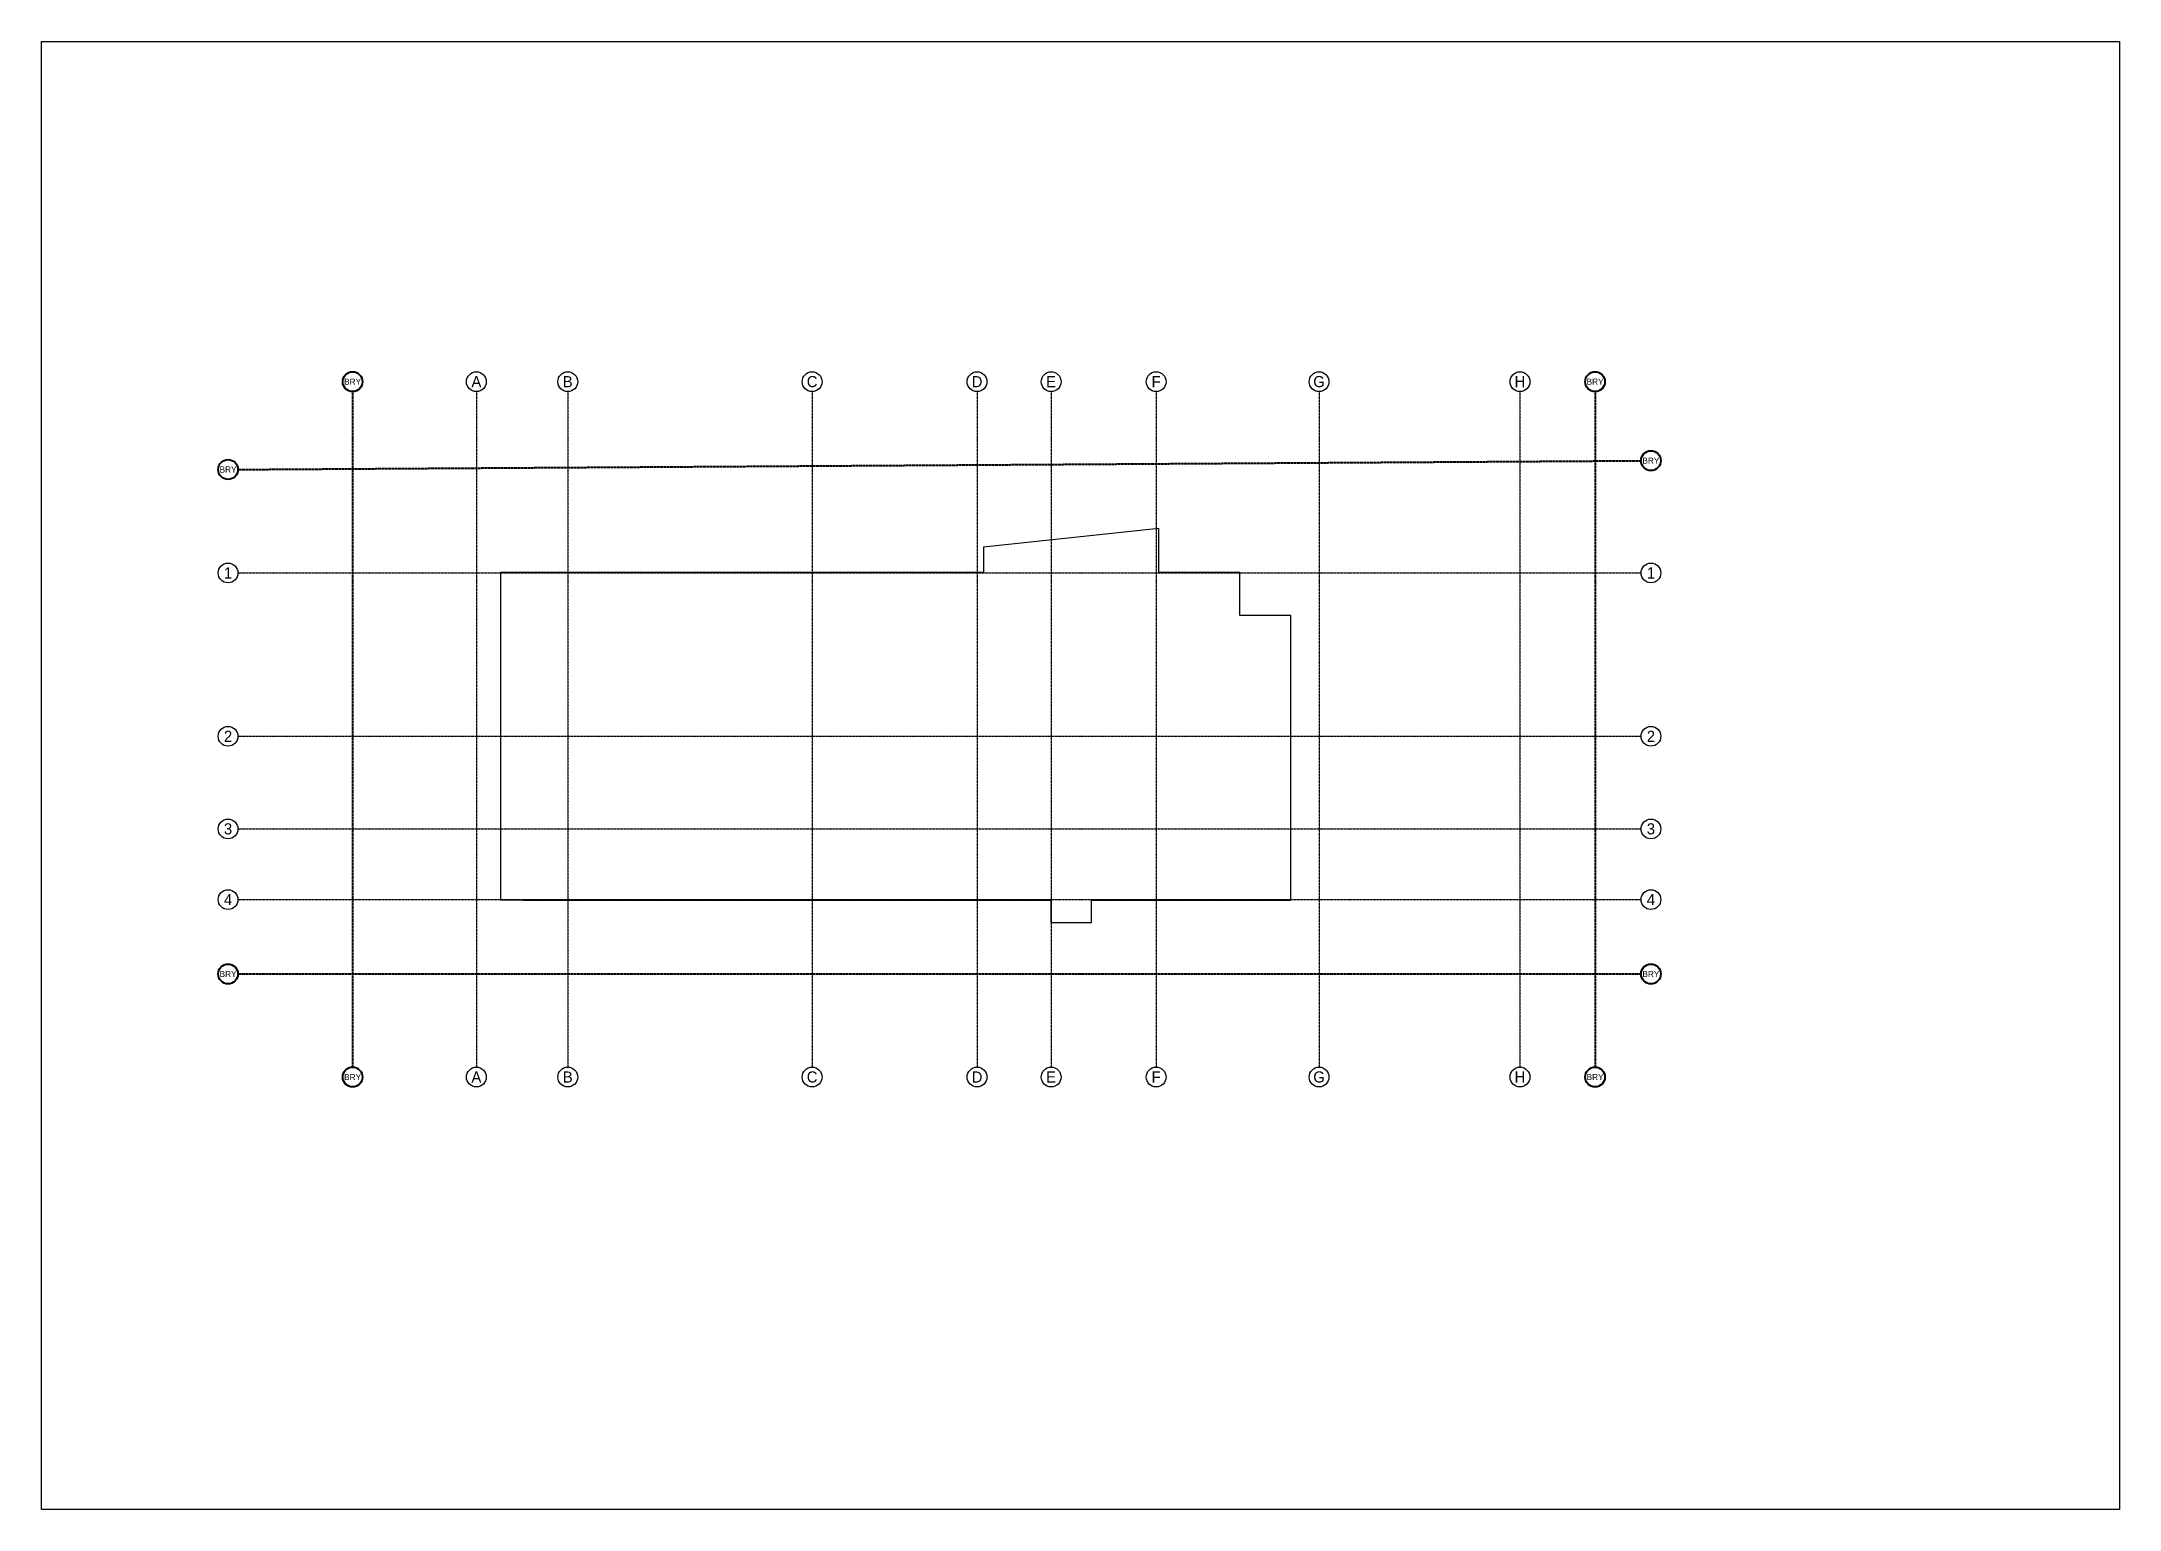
# Model space of a CAD drawing. Header units: millimetres. Extents: x -881708 to -119807, y 0 to 594021.
# Drawn here: x -881708 to -797600, y 59402 to 118804 of the extents above; entities that cross this region are included whole.
import ezdxf

# ---------------------------------------------------------------- set-up
doc = ezdxf.new("R2010")
doc.units = ezdxf.units.MM
doc.linetypes.add('ACAD_ISO02W100', pattern=[15, 12, -3])
for name, color, linetype in [('08 - Level Eight', 30, 'CONTINUOUS'), ('Grid Lines', 1, 'CONTINUOUS'), ('Images [2017.10.24]', 252, 'CONTINUOUS')]:
    doc.layers.add(name, color=color, linetype=linetype)
doc.styles.add('Waco', font='vrinda.ttf', dxfattribs={"height": 250})
picture_1 = doc.add_image_def('image26.tif', size_in_pixel=(9934, 7016))

msp = doc.modelspace()

# ---------------------------------------------------------------- texts
at = {"layer": 'Grid Lines', "color": 142, "char_height": 250, "attachment_point": 5, "style": 'Waco'}
for insert in [(-869117.5, 105040.5), (-818825.5, 105040.5), (-816564.7, 101845.4), (-874158.4, 101485.3), (-874158.4, 81071.3), (-816564.7, 81071.3), (-869117.5, 76901.3), (-818825.5, 76901.3)]:
    msp.add_mtext_dynamic_manual_height_columns('BRY', width=637.099, gutter_width=1250, heights=[0], dxfattribs=dict(at, insert=insert))
at = {"layer": 'Grid Lines', "char_height": 450, "attachment_point": 5, "style": 'Waco'}
for s, insert in [('A', (-864107.5, 105040.5)), ('B', (-860407.5, 105040.5)), ('C', (-850517.5, 105040.5)), ('D', (-843842.5, 105040.5)), ('E', (-840842.5, 105040.5)), ('F', (-836592.5, 105040.5)), ('G', (-829997.5, 105040.5)), ('H', (-821865.5, 105040.5)), ('1', (-874158.4, 97300.3)), ('1', (-816564.7, 97300.3)), ('2', (-874158.4, 90690.3)), ('2', (-816564.7, 90690.3)), ('3', (-874158.4, 86941.3)), ('3', (-816564.7, 86941.3)), ('4', (-874158.4, 84081.3)), ('4', (-816564.7, 84081.3)), ('A', (-864107.5, 76901.3)), ('B', (-860407.5, 76901.3)), ('C', (-850517.5, 76901.3)), ('D', (-843842.5, 76901.3)), ('E', (-840842.5, 76901.3)), ('F', (-836592.5, 76901.3)), ('G', (-829997.5, 76901.3)), ('H', (-821865.5, 76901.3))]:
    msp.add_mtext_dynamic_manual_height_columns(s, width=637.099, gutter_width=1250, heights=[0], dxfattribs=dict(at, insert=insert))

# ---------------------------------------------------------------- linework, layer by layer
at = {"layer": '08 - Level Eight'}
msp.add_lwpolyline([(-863133.8, 97318.1), (-863133.8, 84068.2), (-862218, 84068.2), (-862218, 84052.3), (-840857.2, 84052.3), (-840857.2, 83153.9), (-839214.4, 83153.9), (-839214.4, 84052.3), (-831137.6, 84052.3), (-831137.6, 95573.3), (-833203.5, 95573.3), (-833203.5, 97318.1), (-836488.4, 97318.1), (-836488.4, 99104), (-843576.8, 98343.4), (-843576.8, 97318.1)], close=True, dxfattribs=at)
at = {"layer": 'Grid Lines', "color": 142, "linetype": 'ACAD_ISO02W100', "lineweight": 40}
for points in [[(-869117.5, 104639.3), (-869117.5, 77302.6)], [(-818825.5, 104639.3), (-818825.5, 77302.6)], [(-873757.2, 101485.3), (-816966, 101842.8)], [(-873757.2, 81071.3), (-816966, 81071.3)]]:
    msp.add_lwpolyline(points, dxfattribs=at)
at = {"layer": 'Grid Lines', "linetype": 'ACAD_ISO02W100'}
for points in [[(-864107.5, 104639.3), (-864107.5, 77302.6)], [(-860407.5, 104639.3), (-860407.5, 77302.6)], [(-850517.5, 104639.3), (-850517.5, 77302.6)], [(-843842.5, 104639.3), (-843842.5, 77302.6)], [(-840842.5, 104639.3), (-840842.5, 77302.6)], [(-836592.5, 104639.3), (-836592.5, 77302.6)], [(-829997.5, 104639.3), (-829997.5, 77302.6)], [(-821865.5, 104639.3), (-821865.5, 77302.6)], [(-873757.2, 97300.3), (-816966, 97300.3)], [(-873757.2, 90690.3), (-816966, 90690.3)], [(-873757.2, 86941.3), (-816966, 86941.3)], [(-873757.2, 84081.3), (-816966, 84081.3)]]:
    msp.add_lwpolyline(points, dxfattribs=at)
at = {"layer": 'Grid Lines', "color": 142, "lineweight": 40}
for centre in [(-869117.5, 105040.5), (-818825.5, 105040.5), (-874158.4, 101485.3), (-816564.7, 101845.4), (-874158.4, 81071.3), (-816564.7, 81071.3), (-869117.5, 76901.3), (-818825.5, 76901.3)]:
    msp.add_circle(centre, 401.2, dxfattribs=at)
at = {"layer": 'Grid Lines'}
for centre in [(-864107.5, 105040.5), (-860407.5, 105040.5), (-850517.5, 105040.5), (-843842.5, 105040.5), (-840842.5, 105040.5), (-836592.5, 105040.5), (-829997.5, 105040.5), (-821865.5, 105040.5), (-874158.4, 97300.3), (-816564.7, 97300.3), (-874158.4, 90690.3), (-816564.7, 90690.3), (-874158.4, 86941.3), (-816564.7, 86941.3), (-874158.4, 84081.3), (-816564.7, 84081.3), (-864107.5, 76901.3), (-860407.5, 76901.3), (-850517.5, 76901.3), (-843842.5, 76901.3), (-840842.5, 76901.3), (-836592.5, 76901.3), (-829997.5, 76901.3), (-821865.5, 76901.3)]:
    msp.add_circle(centre, 401.2, dxfattribs=at)

msp.set_redraw_order([(e.dxf.handle, doc.entitydb.next_handle()) for e in msp.query("TEXT MTEXT ATTDEF DIMENSION ARC_DIMENSION")])  # texts and dimensions are drawn at this point

# ---------------------------------------------------------------- pictures from other files: only their frames are drawn
at = {"layer": 'Images [2017.10.24]'}
image = msp.add_image(picture_1, insert=(-881707.9, 59402.1), size_in_units=(84107.9, 59402.1), dxfattribs=at)
image.dxf.flags = 15

doc.saveas('drawing.dxf')
